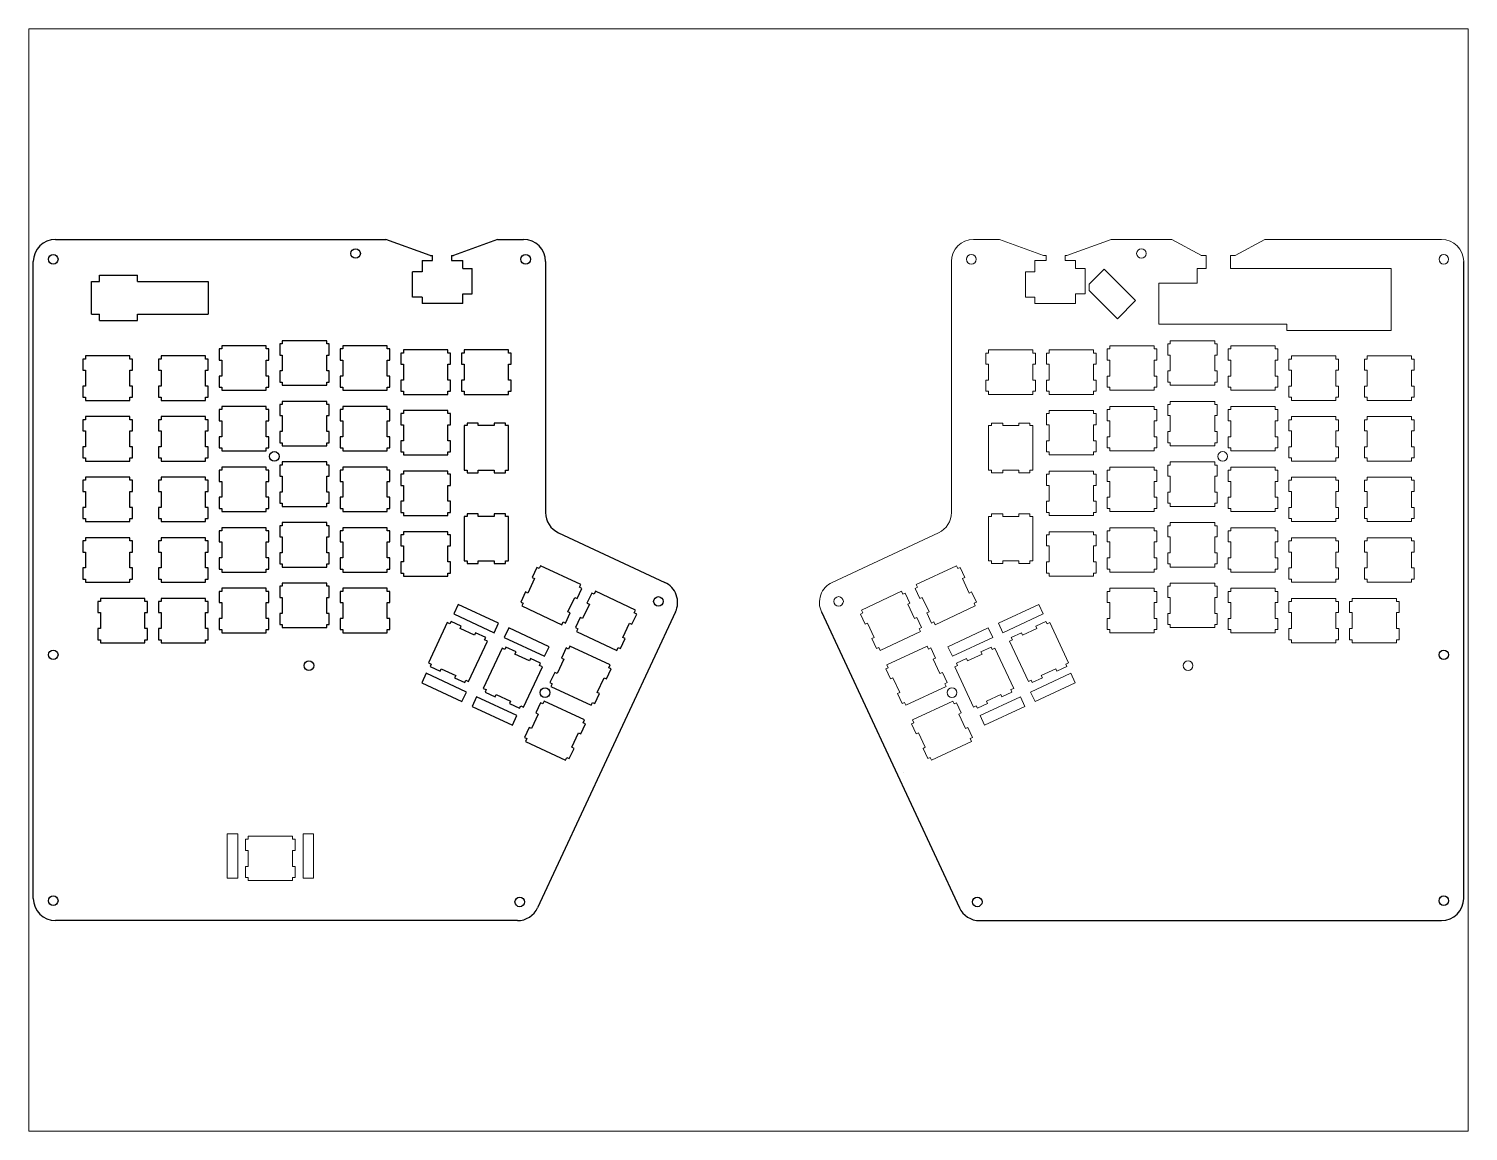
# Paper-space layout 'Layout2' of a CAD drawing. Header units: inches. Extents: x 1.07 to 9.6, y 0.82 to 7.35.
# The model-space entities are those that its viewports show. They can reach past a viewport. Long polylines and large blocks are cut down to what shows.
import ezdxf

# ---------------------------------------------------------------- set-up
doc = ezdxf.new("R2010")
doc.units = ezdxf.units.IN
doc.header["$MEASUREMENT"] = 0

msp = doc.modelspace()

# ---------------------------------------------------------------- linework, layer by layer
at = {"color": 1, "true_color": 0xff0000}
for p, q in [((7.36, 214.14), (111.24, 214.14)), ((125.12, 209.03), (111.24, 214.14)), ((146.34, 214.14), (132.46, 209.03)), ((146.34, 214.14), (154.45, 214.14)), ((125.12, 209.03), (125.9, 209.03)), ((125.9, 207.52), (125.9, 209.03)), ((131.9, 209.03), (132.46, 209.03)), ((131.9, 209.03), (131.9, 207.52)), ((0.36, 7), (0.36, 207.14)), ((122.63, 203.98), (119.63, 203.98)), ((119.64, 196.02), (119.63, 203.98)), ((122.63, 207.52), (122.63, 203.98)), ((122.63, 207.52), (125.9, 207.52)), ((131.9, 207.52), (135.4, 207.52)), ((135.4, 205.02), (135.4, 207.52)), ((135.4, 205.02), (138.4, 205.02)), ((138.4, 197.07), (138.4, 205.02)), ((161.45, 207.14), (161.45, 128.25)), ((450.12, 7), (450.12, 207.14)), ((18.67, 190.67), (18.67, 200.88)), ((18.67, 200.88), (21.17, 200.88)), ((21.17, 200.88), (21.17, 202.88)), ((21.17, 202.88), (33.17, 202.88)), ((33.17, 200.88), (33.17, 202.88)), ((33.17, 200.88), (55.36, 200.88)), ((55.36, 200.88), (55.36, 190.67)), ((122.63, 196.02), (119.64, 196.02)), ((122.63, 196.02), (122.63, 194.02)), ((135.4, 194.02), (135.4, 197.07)), ((135.4, 197.07), (138.4, 197.07)), ((18.67, 190.67), (21.17, 190.67)), ((21.17, 188.67), (21.17, 190.67)), ((33.17, 188.67), (33.17, 190.67)), ((33.17, 190.67), (55.36, 190.67)), ((135.4, 194.02), (122.63, 194.02)), ((21.17, 188.67), (33.17, 188.67)), ((78.65, 181.28), (77.83, 181.28)), ((77.83, 181.28), (77.83, 177.78)), ((92.62, 182.26), (78.65, 182.26)), ((78.65, 182.26), (78.65, 181.28)), ((92.62, 181.28), (92.62, 182.26)), ((93.43, 181.28), (92.62, 181.28)), ((93.43, 177.78), (93.43, 181.28)), ((30.7, 177.49), (16.73, 177.49)), ((16.73, 177.49), (16.73, 176.51)), ((30.7, 176.51), (30.7, 177.49)), ((54.52, 177.49), (40.55, 177.49)), ((40.55, 177.49), (40.55, 176.51)), ((54.52, 176.51), (54.52, 177.49)), ((59.6, 179.68), (58.78, 179.68)), ((58.78, 179.68), (58.78, 176.18)), ((73.57, 180.66), (59.6, 180.66)), ((59.6, 180.66), (59.6, 179.68)), ((73.57, 179.68), (73.57, 180.66)), ((74.38, 179.68), (73.57, 179.68)), ((74.38, 176.18), (74.38, 179.68)), ((77.83, 177.78), (78.65, 177.78)), ((78.65, 177.78), (78.65, 172.77)), ((92.62, 172.77), (92.62, 177.78)), ((92.62, 177.78), (93.43, 177.78)), ((97.7, 179.68), (96.88, 179.68)), ((96.88, 179.68), (96.88, 176.18)), ((111.67, 180.66), (97.7, 180.66)), ((97.7, 180.66), (97.7, 179.68)), ((111.67, 179.68), (111.67, 180.66)), ((112.48, 179.68), (111.67, 179.68)), ((112.48, 176.18), (112.48, 179.68)), ((116.75, 178.41), (115.93, 178.41)), ((115.93, 178.41), (115.93, 174.91)), ((130.72, 179.39), (116.75, 179.39)), ((116.75, 179.39), (116.75, 178.41)), ((130.72, 178.41), (130.72, 179.39)), ((131.53, 178.41), (130.72, 178.41)), ((131.53, 174.91), (131.53, 178.41)), ((135.8, 178.41), (134.98, 178.41)), ((134.98, 178.41), (134.98, 174.91)), ((149.77, 179.39), (135.8, 179.39)), ((135.8, 179.39), (135.8, 178.41)), ((149.77, 178.41), (149.77, 179.39)), ((150.58, 178.41), (149.77, 178.41)), ((150.58, 174.91), (150.58, 178.41)), ((16.73, 176.51), (15.92, 176.51)), ((15.92, 176.51), (15.92, 173.01)), ((15.92, 173.01), (16.73, 173.01)), ((16.73, 173.01), (16.73, 168)), ((31.52, 176.51), (30.7, 176.51)), ((30.7, 168), (30.7, 173.01)), ((30.7, 173.01), (31.52, 173.01)), ((31.52, 173.01), (31.52, 176.51)), ((40.55, 176.51), (39.73, 176.51)), ((39.73, 176.51), (39.73, 173.01)), ((39.73, 173.01), (40.55, 173.01)), ((40.55, 173.01), (40.55, 168)), ((55.33, 176.51), (54.52, 176.51)), ((54.52, 168), (54.52, 173.01)), ((54.52, 173.01), (55.33, 173.01)), ((55.33, 173.01), (55.33, 176.51)), ((58.78, 176.18), (59.6, 176.18)), ((59.6, 176.18), (59.6, 171.17)), ((73.57, 171.17), (73.57, 176.18)), ((73.57, 176.18), (74.38, 176.18)), ((78.65, 172.77), (77.83, 172.77)), ((77.83, 172.77), (77.83, 169.27)), ((93.43, 172.77), (92.62, 172.77)), ((93.43, 169.27), (93.43, 172.77)), ((96.88, 176.18), (97.7, 176.18)), ((97.7, 176.18), (97.7, 171.17)), ((111.67, 171.17), (111.67, 176.18)), ((111.67, 176.18), (112.48, 176.18)), ((115.93, 174.91), (116.75, 174.91)), ((116.75, 174.91), (116.75, 169.9)), ((130.72, 169.9), (130.72, 174.91)), ((130.72, 174.91), (131.53, 174.91)), ((134.98, 174.91), (135.8, 174.91)), ((135.8, 174.91), (135.8, 169.9)), ((149.77, 169.9), (149.77, 174.91)), ((149.77, 174.91), (150.58, 174.91)), ((16.73, 168), (15.92, 168)), ((15.92, 168), (15.92, 164.5)), ((31.52, 168), (30.7, 168)), ((31.52, 164.5), (31.52, 168)), ((40.55, 168), (39.73, 168)), ((39.73, 168), (39.73, 164.5)), ((55.33, 168), (54.52, 168)), ((55.33, 164.5), (55.33, 168)), ((59.6, 171.17), (58.78, 171.17)), ((58.78, 171.17), (58.78, 167.67)), ((58.78, 167.67), (59.6, 167.67)), ((59.6, 167.67), (59.6, 166.69)), ((74.38, 171.17), (73.57, 171.17)), ((73.57, 166.69), (73.57, 167.67)), ((73.57, 167.67), (74.38, 167.67)), ((74.38, 167.67), (74.38, 171.17)), ((77.83, 169.27), (78.65, 169.27)), ((78.65, 169.27), (78.65, 168.29)), ((78.65, 168.29), (92.62, 168.29)), ((92.62, 168.29), (92.62, 169.27)), ((92.62, 169.27), (93.43, 169.27)), ((97.7, 171.17), (96.88, 171.17)), ((96.88, 171.17), (96.88, 167.67)), ((96.88, 167.67), (97.7, 167.67)), ((97.7, 167.67), (97.7, 166.69)), ((112.48, 171.17), (111.67, 171.17)), ((111.67, 166.69), (111.67, 167.67)), ((111.67, 167.67), (112.48, 167.67)), ((112.48, 167.67), (112.48, 171.17)), ((116.75, 169.9), (115.93, 169.9)), ((115.93, 169.9), (115.93, 166.4)), ((131.53, 169.9), (130.72, 169.9)), ((131.53, 166.4), (131.53, 169.9)), ((135.8, 169.9), (134.98, 169.9)), ((134.98, 169.9), (134.98, 166.4)), ((150.58, 169.9), (149.77, 169.9)), ((150.58, 166.4), (150.58, 169.9)), ((15.92, 164.5), (16.73, 164.5)), ((16.73, 164.5), (16.73, 163.52)), ((16.73, 163.52), (30.7, 163.52)), ((30.7, 163.52), (30.7, 164.5)), ((30.7, 164.5), (31.52, 164.5)), ((39.73, 164.5), (40.55, 164.5)), ((40.55, 164.5), (40.55, 163.52)), ((40.55, 163.52), (54.52, 163.52)), ((54.52, 163.52), (54.52, 164.5)), ((54.52, 164.5), (55.33, 164.5)), ((59.6, 166.69), (73.57, 166.69)), ((92.62, 163.21), (78.65, 163.21)), ((78.65, 163.21), (78.65, 162.23)), ((92.62, 162.23), (92.62, 163.21)), ((97.7, 166.69), (111.67, 166.69)), ((115.93, 166.4), (116.75, 166.4)), ((116.75, 166.4), (116.75, 165.42)), ((116.75, 165.42), (130.72, 165.42)), ((130.72, 165.42), (130.72, 166.4)), ((130.72, 166.4), (131.53, 166.4)), ((134.98, 166.4), (135.8, 166.4)), ((135.8, 166.4), (135.8, 165.42)), ((135.8, 165.42), (149.77, 165.42)), ((149.77, 165.42), (149.77, 166.4)), ((149.77, 166.4), (150.58, 166.4)), ((30.7, 158.44), (16.73, 158.44)), ((16.73, 158.44), (16.73, 157.46)), ((30.7, 157.46), (30.7, 158.44)), ((54.52, 158.44), (40.55, 158.44)), ((40.55, 158.44), (40.55, 157.46)), ((54.52, 157.46), (54.52, 158.44)), ((59.6, 160.63), (58.78, 160.63)), ((58.78, 160.63), (58.78, 157.13)), ((73.57, 161.61), (59.6, 161.61)), ((59.6, 161.61), (59.6, 160.63)), ((73.57, 160.63), (73.57, 161.61)), ((74.38, 160.63), (73.57, 160.63)), ((74.38, 157.13), (74.38, 160.63)), ((78.65, 162.23), (77.83, 162.23)), ((77.83, 162.23), (77.83, 158.73)), ((77.83, 158.73), (78.65, 158.73)), ((78.65, 158.73), (78.65, 153.72)), ((93.43, 162.23), (92.62, 162.23)), ((92.62, 153.72), (92.62, 158.73)), ((92.62, 158.73), (93.43, 158.73)), ((93.43, 158.73), (93.43, 162.23)), ((97.7, 160.63), (96.88, 160.63)), ((96.88, 160.63), (96.88, 157.13)), ((111.67, 161.61), (97.7, 161.61)), ((97.7, 161.61), (97.7, 160.63)), ((111.67, 160.63), (111.67, 161.61)), ((112.48, 160.63), (111.67, 160.63)), ((112.48, 157.13), (112.48, 160.63)), ((116.75, 159.36), (115.93, 159.36)), ((115.93, 159.36), (115.93, 155.86)), ((130.72, 160.34), (116.75, 160.34)), ((116.75, 160.34), (116.75, 159.36)), ((130.72, 159.36), (130.72, 160.34)), ((131.53, 159.36), (130.72, 159.36)), ((131.53, 155.86), (131.53, 159.36)), ((16.73, 157.46), (15.92, 157.46)), ((15.92, 157.46), (15.92, 153.96)), ((15.92, 153.96), (16.73, 153.96)), ((16.73, 153.96), (16.73, 148.95)), ((31.52, 157.46), (30.7, 157.46)), ((30.7, 148.95), (30.7, 153.96)), ((30.7, 153.96), (31.52, 153.96)), ((31.52, 153.96), (31.52, 157.46)), ((40.55, 157.46), (39.73, 157.46)), ((39.73, 157.46), (39.73, 153.96)), ((39.73, 153.96), (40.55, 153.96)), ((40.55, 153.96), (40.55, 148.95)), ((55.33, 157.46), (54.52, 157.46)), ((54.52, 148.95), (54.52, 153.96)), ((54.52, 153.96), (55.33, 153.96)), ((55.33, 153.96), (55.33, 157.46)), ((58.78, 157.13), (59.6, 157.13)), ((59.6, 157.13), (59.6, 152.12)), ((73.57, 152.12), (73.57, 157.13)), ((73.57, 157.13), (74.38, 157.13)), ((96.88, 157.13), (97.7, 157.13)), ((97.7, 157.13), (97.7, 152.12)), ((111.67, 152.12), (111.67, 157.13)), ((111.67, 157.13), (112.48, 157.13)), ((115.93, 155.86), (116.75, 155.86)), ((116.75, 155.86), (116.75, 150.85)), ((130.72, 150.85), (130.72, 155.86)), ((130.72, 155.86), (131.53, 155.86)), ((136.78, 155.58), (135.8, 155.58)), ((135.8, 155.58), (135.8, 141.61)), ((140.28, 156.39), (136.78, 156.39)), ((136.78, 156.39), (136.78, 155.58)), ((140.28, 155.58), (140.28, 156.39)), ((145.29, 155.58), (140.28, 155.58)), ((148.79, 156.39), (145.29, 156.39)), ((145.29, 156.39), (145.29, 155.58)), ((148.79, 155.58), (148.79, 156.39)), ((149.77, 155.58), (148.79, 155.58)), ((149.77, 141.61), (149.77, 155.58)), ((59.6, 152.12), (58.78, 152.12)), ((58.78, 152.12), (58.78, 148.62)), ((74.38, 152.12), (73.57, 152.12)), ((74.38, 148.62), (74.38, 152.12)), ((78.65, 153.72), (77.83, 153.72)), ((77.83, 153.72), (77.83, 150.22)), ((77.83, 150.22), (78.65, 150.22)), ((78.65, 150.22), (78.65, 149.24)), ((93.43, 153.72), (92.62, 153.72)), ((92.62, 149.24), (92.62, 150.22)), ((92.62, 150.22), (93.43, 150.22)), ((93.43, 150.22), (93.43, 153.72)), ((97.7, 152.12), (96.88, 152.12)), ((96.88, 152.12), (96.88, 148.62)), ((112.48, 152.12), (111.67, 152.12)), ((112.48, 148.62), (112.48, 152.12)), ((116.75, 150.85), (115.93, 150.85)), ((115.93, 150.85), (115.93, 147.35)), ((131.53, 150.85), (130.72, 150.85)), ((131.53, 147.35), (131.53, 150.85)), ((16.73, 148.95), (15.92, 148.95)), ((15.92, 148.95), (15.92, 145.45)), ((15.92, 145.45), (16.73, 145.45)), ((16.73, 145.45), (16.73, 144.47)), ((31.52, 148.95), (30.7, 148.95)), ((30.7, 144.47), (30.7, 145.45)), ((30.7, 145.45), (31.52, 145.45)), ((31.52, 145.45), (31.52, 148.95)), ((40.55, 148.95), (39.73, 148.95)), ((39.73, 148.95), (39.73, 145.45)), ((39.73, 145.45), (40.55, 145.45)), ((40.55, 145.45), (40.55, 144.47)), ((55.33, 148.95), (54.52, 148.95)), ((54.52, 144.47), (54.52, 145.45)), ((54.52, 145.45), (55.33, 145.45)), ((55.33, 145.45), (55.33, 148.95)), ((58.78, 148.62), (59.6, 148.62)), ((59.6, 148.62), (59.6, 147.64)), ((59.6, 147.64), (73.57, 147.64)), ((73.57, 147.64), (73.57, 148.62)), ((73.57, 148.62), (74.38, 148.62)), ((78.65, 149.24), (92.62, 149.24)), ((96.88, 148.62), (97.7, 148.62)), ((97.7, 148.62), (97.7, 147.64)), ((97.7, 147.64), (111.67, 147.64)), ((111.67, 147.64), (111.67, 148.62)), ((111.67, 148.62), (112.48, 148.62)), ((115.93, 147.35), (116.75, 147.35)), ((116.75, 147.35), (116.75, 146.37)), ((116.75, 146.37), (130.72, 146.37)), ((130.72, 146.37), (130.72, 147.35)), ((130.72, 147.35), (131.53, 147.35)), ((16.73, 144.47), (30.7, 144.47)), ((40.55, 144.47), (54.52, 144.47)), ((59.6, 141.58), (58.78, 141.58)), ((58.78, 141.58), (58.78, 138.08)), ((73.57, 142.56), (59.6, 142.56)), ((59.6, 142.56), (59.6, 141.58)), ((73.57, 141.58), (73.57, 142.56)), ((74.38, 141.58), (73.57, 141.58)), ((74.38, 138.08), (74.38, 141.58)), ((78.65, 143.18), (77.83, 143.18)), ((77.83, 143.18), (77.83, 139.68)), ((92.62, 144.16), (78.65, 144.16)), ((78.65, 144.16), (78.65, 143.18)), ((92.62, 143.18), (92.62, 144.16)), ((93.43, 143.18), (92.62, 143.18)), ((93.43, 139.68), (93.43, 143.18)), ((97.7, 141.58), (96.88, 141.58)), ((96.88, 141.58), (96.88, 138.08)), ((111.67, 142.56), (97.7, 142.56)), ((97.7, 142.56), (97.7, 141.58)), ((111.67, 141.58), (111.67, 142.56)), ((112.48, 141.58), (111.67, 141.58)), ((112.48, 138.08), (112.48, 141.58)), ((116.75, 140.31), (115.93, 140.31)), ((115.93, 140.31), (115.93, 136.81)), ((130.72, 141.29), (116.75, 141.29)), ((116.75, 141.29), (116.75, 140.31)), ((130.72, 140.31), (130.72, 141.29)), ((131.53, 140.31), (130.72, 140.31)), ((131.53, 136.81), (131.53, 140.31)), ((135.8, 141.61), (136.78, 141.61)), ((136.78, 141.61), (136.78, 140.8)), ((136.78, 140.8), (140.28, 140.8)), ((140.28, 140.8), (140.28, 141.61)), ((140.28, 141.61), (145.29, 141.61)), ((145.29, 141.61), (145.29, 140.8)), ((145.29, 140.8), (148.79, 140.8)), ((148.79, 140.8), (148.79, 141.61)), ((148.79, 141.61), (149.77, 141.61)), ((16.73, 138.41), (15.92, 138.41)), ((15.92, 138.41), (15.92, 134.91)), ((30.7, 139.39), (16.73, 139.39)), ((16.73, 139.39), (16.73, 138.41)), ((30.7, 138.41), (30.7, 139.39)), ((31.52, 138.41), (30.7, 138.41)), ((31.52, 134.91), (31.52, 138.41)), ((40.55, 138.41), (39.73, 138.41)), ((39.73, 138.41), (39.73, 134.91)), ((54.52, 139.39), (40.55, 139.39)), ((40.55, 139.39), (40.55, 138.41)), ((54.52, 138.41), (54.52, 139.39)), ((55.33, 138.41), (54.52, 138.41)), ((55.33, 134.91), (55.33, 138.41)), ((58.78, 138.08), (59.6, 138.08)), ((59.6, 138.08), (59.6, 133.07)), ((73.57, 133.07), (73.57, 138.08)), ((73.57, 138.08), (74.38, 138.08)), ((77.83, 139.68), (78.65, 139.68)), ((78.65, 139.68), (78.65, 134.67)), ((92.62, 134.67), (92.62, 139.68)), ((92.62, 139.68), (93.43, 139.68)), ((96.88, 138.08), (97.7, 138.08)), ((97.7, 138.08), (97.7, 133.07)), ((111.67, 133.07), (111.67, 138.08)), ((111.67, 138.08), (112.48, 138.08)), ((115.93, 136.81), (116.75, 136.81)), ((116.75, 136.81), (116.75, 131.8)), ((130.72, 131.8), (130.72, 136.81)), ((130.72, 136.81), (131.53, 136.81)), ((15.92, 134.91), (16.73, 134.91)), ((16.73, 134.91), (16.73, 129.9)), ((30.7, 129.9), (30.7, 134.91)), ((30.7, 134.91), (31.52, 134.91)), ((39.73, 134.91), (40.55, 134.91)), ((40.55, 134.91), (40.55, 129.9)), ((54.52, 129.9), (54.52, 134.91)), ((54.52, 134.91), (55.33, 134.91)), ((59.6, 133.07), (58.78, 133.07)), ((58.78, 133.07), (58.78, 129.57)), ((74.38, 133.07), (73.57, 133.07)), ((74.38, 129.57), (74.38, 133.07)), ((78.65, 134.67), (77.83, 134.67)), ((77.83, 134.67), (77.83, 131.17)), ((93.43, 134.67), (92.62, 134.67)), ((93.43, 131.17), (93.43, 134.67)), ((97.7, 133.07), (96.88, 133.07)), ((96.88, 133.07), (96.88, 129.57)), ((112.48, 133.07), (111.67, 133.07)), ((112.48, 129.57), (112.48, 133.07)), ((116.75, 131.8), (115.93, 131.8)), ((115.93, 131.8), (115.93, 128.3)), ((131.53, 131.8), (130.72, 131.8)), ((131.53, 128.3), (131.53, 131.8)), ((16.73, 129.9), (15.92, 129.9)), ((15.92, 129.9), (15.92, 126.4)), ((31.52, 129.9), (30.7, 129.9)), ((31.52, 126.4), (31.52, 129.9)), ((40.55, 129.9), (39.73, 129.9)), ((39.73, 129.9), (39.73, 126.4)), ((55.33, 129.9), (54.52, 129.9)), ((55.33, 126.4), (55.33, 129.9)), ((58.78, 129.57), (59.6, 129.57)), ((59.6, 129.57), (59.6, 128.59)), ((59.6, 128.59), (73.57, 128.59)), ((73.57, 128.59), (73.57, 129.57)), ((73.57, 129.57), (74.38, 129.57)), ((77.83, 131.17), (78.65, 131.17)), ((78.65, 131.17), (78.65, 130.19)), ((78.65, 130.19), (92.62, 130.19)), ((92.62, 130.19), (92.62, 131.17)), ((92.62, 131.17), (93.43, 131.17)), ((96.88, 129.57), (97.7, 129.57)), ((97.7, 129.57), (97.7, 128.59)), ((97.7, 128.59), (111.67, 128.59)), ((111.67, 128.59), (111.67, 129.57)), ((111.67, 129.57), (112.48, 129.57)), ((115.93, 128.3), (116.75, 128.3)), ((116.75, 128.3), (116.75, 127.32)), ((116.75, 127.32), (130.72, 127.32)), ((130.72, 127.32), (130.72, 128.3)), ((130.72, 128.3), (131.53, 128.3)), ((136.78, 127.01), (135.8, 127.01)), ((135.8, 127.01), (135.8, 113.04)), ((140.28, 127.82), (136.78, 127.82)), ((136.78, 127.82), (136.78, 127.01)), ((140.28, 127.01), (140.28, 127.82)), ((145.29, 127.01), (140.28, 127.01)), ((148.79, 127.82), (145.29, 127.82)), ((145.29, 127.82), (145.29, 127.01)), ((148.79, 127.01), (148.79, 127.82)), ((149.77, 127.01), (148.79, 127.01)), ((149.77, 113.04), (149.77, 127.01)), ((15.92, 126.4), (16.73, 126.4)), ((16.73, 126.4), (16.73, 125.42)), ((16.73, 125.42), (30.7, 125.42)), ((30.7, 125.42), (30.7, 126.4)), ((30.7, 126.4), (31.52, 126.4)), ((39.73, 126.4), (40.55, 126.4)), ((40.55, 126.4), (40.55, 125.42)), ((40.55, 125.42), (54.52, 125.42)), ((54.52, 125.42), (54.52, 126.4)), ((54.52, 126.4), (55.33, 126.4)), ((59.6, 122.53), (58.78, 122.53)), ((58.78, 122.53), (58.78, 119.03)), ((73.57, 123.51), (59.6, 123.51)), ((59.6, 123.51), (59.6, 122.53)), ((73.57, 122.53), (73.57, 123.51)), ((74.38, 122.53), (73.57, 122.53)), ((74.38, 119.03), (74.38, 122.53)), ((78.65, 124.13), (77.83, 124.13)), ((77.83, 124.13), (77.83, 120.63)), ((92.62, 125.11), (78.65, 125.11)), ((78.65, 125.11), (78.65, 124.13)), ((92.62, 124.13), (92.62, 125.11)), ((93.43, 124.13), (92.62, 124.13)), ((93.43, 120.63), (93.43, 124.13)), ((97.7, 122.53), (96.88, 122.53)), ((96.88, 122.53), (96.88, 119.03)), ((111.67, 123.51), (97.7, 123.51)), ((97.7, 123.51), (97.7, 122.53)), ((111.67, 122.53), (111.67, 123.51)), ((112.48, 122.53), (111.67, 122.53)), ((112.48, 119.03), (112.48, 122.53)), ((130.72, 122.24), (116.75, 122.24)), ((116.75, 122.24), (116.75, 121.26)), ((130.72, 121.26), (130.72, 122.24)), ((16.73, 119.36), (15.92, 119.36)), ((15.92, 119.36), (15.92, 115.86)), ((30.7, 120.34), (16.73, 120.34)), ((16.73, 120.34), (16.73, 119.36)), ((30.7, 119.36), (30.7, 120.34)), ((31.52, 119.36), (30.7, 119.36)), ((31.52, 115.86), (31.52, 119.36)), ((40.55, 119.36), (39.73, 119.36)), ((39.73, 119.36), (39.73, 115.86)), ((54.52, 120.34), (40.55, 120.34)), ((40.55, 120.34), (40.55, 119.36)), ((54.52, 119.36), (54.52, 120.34)), ((55.33, 119.36), (54.52, 119.36)), ((55.33, 115.86), (55.33, 119.36)), ((58.78, 119.03), (59.6, 119.03)), ((59.6, 119.03), (59.6, 114.02)), ((73.57, 114.02), (73.57, 119.03)), ((73.57, 119.03), (74.38, 119.03)), ((77.83, 120.63), (78.65, 120.63)), ((78.65, 120.63), (78.65, 115.62)), ((92.62, 115.62), (92.62, 120.63)), ((92.62, 120.63), (93.43, 120.63)), ((96.88, 119.03), (97.7, 119.03)), ((97.7, 119.03), (97.7, 114.02)), ((111.67, 114.02), (111.67, 119.03)), ((111.67, 119.03), (112.48, 119.03)), ((116.75, 121.26), (115.93, 121.26)), ((115.93, 121.26), (115.93, 117.76)), ((115.93, 117.76), (116.75, 117.76)), ((116.75, 117.76), (116.75, 112.75)), ((131.53, 121.26), (130.72, 121.26)), ((130.72, 112.75), (130.72, 117.76)), ((130.72, 117.76), (131.53, 117.76)), ((131.53, 117.76), (131.53, 121.26)), ((165.49, 121.91), (198.9, 106.33)), ((15.92, 115.86), (16.73, 115.86)), ((16.73, 115.86), (16.73, 110.85)), ((30.7, 110.85), (30.7, 115.86)), ((30.7, 115.86), (31.52, 115.86)), ((39.73, 115.86), (40.55, 115.86)), ((40.55, 115.86), (40.55, 110.85)), ((54.52, 110.85), (54.52, 115.86)), ((54.52, 115.86), (55.33, 115.86)), ((59.6, 114.02), (58.78, 114.02)), ((58.78, 114.02), (58.78, 110.52)), ((74.38, 114.02), (73.57, 114.02)), ((74.38, 110.52), (74.38, 114.02)), ((78.65, 115.62), (77.83, 115.62)), ((77.83, 115.62), (77.83, 112.12)), ((93.43, 115.62), (92.62, 115.62)), ((93.43, 112.12), (93.43, 115.62)), ((97.7, 114.02), (96.88, 114.02)), ((96.88, 114.02), (96.88, 110.52)), ((112.48, 114.02), (111.67, 114.02)), ((112.48, 110.52), (112.48, 114.02)), ((16.73, 110.85), (15.92, 110.85)), ((15.92, 110.85), (15.92, 107.35)), ((31.52, 110.85), (30.7, 110.85)), ((31.52, 107.35), (31.52, 110.85)), ((40.55, 110.85), (39.73, 110.85)), ((39.73, 110.85), (39.73, 107.35)), ((55.33, 110.85), (54.52, 110.85)), ((55.33, 107.35), (55.33, 110.85)), ((58.78, 110.52), (59.6, 110.52)), ((59.6, 110.52), (59.6, 109.54)), ((59.6, 109.54), (73.57, 109.54)), ((73.57, 109.54), (73.57, 110.52)), ((73.57, 110.52), (74.38, 110.52)), ((77.83, 112.12), (78.65, 112.12)), ((78.65, 112.12), (78.65, 111.14)), ((78.65, 111.14), (92.62, 111.14)), ((92.62, 111.14), (92.62, 112.12)), ((92.62, 112.12), (93.43, 112.12)), ((96.88, 110.52), (97.7, 110.52)), ((97.7, 110.52), (97.7, 109.54)), ((97.7, 109.54), (111.67, 109.54)), ((111.67, 109.54), (111.67, 110.52)), ((111.67, 110.52), (112.48, 110.52)), ((116.75, 112.75), (115.93, 112.75)), ((115.93, 112.75), (115.93, 109.25)), ((115.93, 109.25), (116.75, 109.25)), ((116.75, 109.25), (116.75, 108.27)), ((131.53, 112.75), (130.72, 112.75)), ((130.72, 108.27), (130.72, 109.25)), ((130.72, 109.25), (131.53, 109.25)), ((131.53, 109.25), (131.53, 112.75)), ((135.8, 113.04), (136.78, 113.04)), ((136.78, 113.04), (136.78, 112.22)), ((136.78, 112.22), (140.28, 112.22)), ((140.28, 112.22), (140.28, 113.04)), ((140.28, 113.04), (145.29, 113.04)), ((145.29, 113.04), (145.29, 112.22)), ((145.29, 112.22), (148.79, 112.22)), ((148.79, 112.22), (148.79, 113.04)), ((148.79, 113.04), (149.77, 113.04)), ((158.68, 111.02), (157.2, 107.85)), ((159.42, 110.68), (158.68, 111.02)), ((159.83, 111.57), (159.42, 110.68)), ((172.49, 105.67), (159.83, 111.57)), ((15.92, 107.35), (16.73, 107.35)), ((16.73, 107.35), (16.73, 106.37)), ((16.73, 106.37), (30.7, 106.37)), ((30.7, 106.37), (30.7, 107.35)), ((30.7, 107.35), (31.52, 107.35)), ((39.73, 107.35), (40.55, 107.35)), ((40.55, 107.35), (40.55, 106.37)), ((40.55, 106.37), (54.52, 106.37)), ((54.52, 106.37), (54.52, 107.35)), ((54.52, 107.35), (55.33, 107.35)), ((73.57, 104.46), (59.6, 104.46)), ((59.6, 104.46), (59.6, 103.48)), ((73.57, 103.48), (73.57, 104.46)), ((78.65, 105.08), (77.83, 105.08)), ((77.83, 105.08), (77.83, 101.58)), ((92.62, 106.06), (78.65, 106.06)), ((78.65, 106.06), (78.65, 105.08)), ((92.62, 105.08), (92.62, 106.06)), ((93.43, 105.08), (92.62, 105.08)), ((93.43, 101.58), (93.43, 105.08)), ((111.67, 104.46), (97.7, 104.46)), ((97.7, 104.46), (97.7, 103.48)), ((111.67, 103.48), (111.67, 104.46)), ((116.75, 108.27), (130.72, 108.27)), ((157.94, 107.51), (155.82, 102.97)), ((157.2, 107.85), (157.94, 107.51)), ((171.33, 101.26), (172.81, 104.43)), ((172.08, 104.78), (172.49, 105.67)), ((172.81, 104.43), (172.08, 104.78)), ((21.5, 100.31), (20.68, 100.31)), ((20.68, 100.31), (20.68, 96.81)), ((35.47, 101.29), (21.5, 101.29)), ((21.5, 101.29), (21.5, 100.31)), ((35.47, 100.31), (35.47, 101.29)), ((36.28, 100.31), (35.47, 100.31)), ((36.28, 96.81), (36.28, 100.31)), ((40.55, 100.31), (39.73, 100.31)), ((39.73, 100.31), (39.73, 96.81)), ((54.52, 101.29), (40.55, 101.29)), ((40.55, 101.29), (40.55, 100.31)), ((54.52, 100.31), (54.52, 101.29)), ((55.33, 100.31), (54.52, 100.31)), ((55.33, 96.81), (55.33, 100.31)), ((59.6, 103.48), (58.78, 103.48)), ((58.78, 103.48), (58.78, 99.98)), ((58.78, 99.98), (59.6, 99.98)), ((59.6, 99.98), (59.6, 94.97)), ((74.38, 103.48), (73.57, 103.48)), ((73.57, 94.97), (73.57, 99.98)), ((73.57, 99.98), (74.38, 99.98)), ((74.38, 99.98), (74.38, 103.48)), ((77.83, 101.58), (78.65, 101.58)), ((78.65, 101.58), (78.65, 96.57)), ((92.62, 96.57), (92.62, 101.58)), ((92.62, 101.58), (93.43, 101.58)), ((97.7, 103.48), (96.88, 103.48)), ((96.88, 103.48), (96.88, 99.98)), ((96.88, 99.98), (97.7, 99.98)), ((97.7, 99.98), (97.7, 94.97)), ((112.48, 103.48), (111.67, 103.48)), ((111.67, 94.97), (111.67, 99.98)), ((111.67, 99.98), (112.48, 99.98)), ((112.48, 99.98), (112.48, 103.48)), ((155.08, 103.31), (153.61, 100.14)), ((153.61, 100.14), (154.34, 99.8)), ((154.34, 99.8), (153.93, 98.91)), ((155.82, 102.97), (155.08, 103.31)), ((168.48, 97.07), (170.6, 101.6)), ((170.6, 101.6), (171.33, 101.26)), ((175.94, 102.98), (174.46, 99.8)), ((174.46, 99.8), (175.2, 99.46)), ((176.68, 102.63), (175.94, 102.98)), ((177.1, 103.52), (176.68, 102.63)), ((189.76, 97.62), (177.1, 103.52)), ((20.68, 96.81), (21.5, 96.81)), ((21.5, 96.81), (21.5, 91.8)), ((35.47, 91.8), (35.47, 96.81)), ((35.47, 96.81), (36.28, 96.81)), ((39.73, 96.81), (40.55, 96.81)), ((40.55, 96.81), (40.55, 91.8)), ((54.52, 91.8), (54.52, 96.81)), ((54.52, 96.81), (55.33, 96.81)), ((78.65, 96.57), (77.83, 96.57)), ((77.83, 96.57), (77.83, 93.07)), ((93.43, 96.57), (92.62, 96.57)), ((93.43, 93.07), (93.43, 96.57)), ((133.97, 99.39), (132.58, 96.39)), ((132.58, 96.39), (145.24, 90.49)), ((146.63, 93.48), (133.97, 99.39)), ((153.93, 98.91), (166.59, 93)), ((202.29, 97.02), (158.93, 4.04)), ((167.74, 93.55), (169.22, 96.72)), ((169.22, 96.72), (168.48, 97.07)), ((172.35, 95.26), (170.87, 92.09)), ((173.08, 94.92), (172.35, 95.26)), ((175.2, 99.46), (173.08, 94.92)), ((188.6, 93.21), (190.08, 96.38)), ((189.34, 96.73), (189.76, 97.62)), ((190.08, 96.38), (189.34, 96.73)), ((248.2, 97.02), (291.56, 4.04)), ((21.5, 91.8), (20.68, 91.8)), ((20.68, 91.8), (20.68, 88.3)), ((36.28, 91.8), (35.47, 91.8)), ((36.28, 88.3), (36.28, 91.8)), ((40.55, 91.8), (39.73, 91.8)), ((39.73, 91.8), (39.73, 88.3)), ((55.33, 91.8), (54.52, 91.8)), ((55.33, 88.3), (55.33, 91.8)), ((59.6, 94.97), (58.78, 94.97)), ((58.78, 94.97), (58.78, 91.47)), ((58.78, 91.47), (59.6, 91.47)), ((59.6, 91.47), (59.6, 90.49)), ((74.38, 94.97), (73.57, 94.97)), ((73.57, 90.49), (73.57, 91.47)), ((73.57, 91.47), (74.38, 91.47)), ((74.38, 91.47), (74.38, 94.97)), ((77.83, 93.07), (78.65, 93.07)), ((78.65, 93.07), (78.65, 92.09)), ((78.65, 92.09), (92.62, 92.09)), ((92.62, 92.09), (92.62, 93.07)), ((92.62, 93.07), (93.43, 93.07)), ((97.7, 94.97), (96.88, 94.97)), ((96.88, 94.97), (96.88, 91.47)), ((96.88, 91.47), (97.7, 91.47)), ((97.7, 91.47), (97.7, 90.49)), ((112.48, 94.97), (111.67, 94.97)), ((111.67, 90.49), (111.67, 91.47)), ((111.67, 91.47), (112.48, 91.47)), ((112.48, 91.47), (112.48, 94.97)), ((130.49, 93.72), (124.59, 81.06)), ((131.38, 93.31), (130.49, 93.72)), ((131.72, 94.04), (131.38, 93.31)), ((134.9, 92.57), (131.72, 94.04)), ((134.55, 91.83), (134.9, 92.57)), ((139.09, 89.71), (134.55, 91.83)), ((145.24, 90.49), (146.63, 93.48)), ((149.86, 91.98), (148.46, 88.99)), ((162.52, 86.07), (149.86, 91.98)), ((166.59, 93), (167, 93.89)), ((167, 93.89), (167.74, 93.55)), ((170.87, 92.09), (171.61, 91.75)), ((171.61, 91.75), (171.19, 90.86)), ((171.19, 90.86), (183.85, 84.95)), ((185.75, 89.02), (187.86, 93.55)), ((187.86, 93.55), (188.6, 93.21)), ((20.68, 88.3), (21.5, 88.3)), ((21.5, 88.3), (21.5, 87.32)), ((21.5, 87.32), (35.47, 87.32)), ((35.47, 87.32), (35.47, 88.3)), ((35.47, 88.3), (36.28, 88.3)), ((39.73, 88.3), (40.55, 88.3)), ((40.55, 88.3), (40.55, 87.32)), ((40.55, 87.32), (54.52, 87.32)), ((54.52, 87.32), (54.52, 88.3)), ((54.52, 88.3), (55.33, 88.3)), ((59.6, 90.49), (73.57, 90.49)), ((97.7, 90.49), (111.67, 90.49)), ((137.25, 75.16), (143.15, 87.82)), ((139.43, 90.45), (139.09, 89.71)), ((142.61, 88.97), (139.43, 90.45)), ((142.26, 88.23), (142.61, 88.97)), ((143.15, 87.82), (142.26, 88.23)), ((148.46, 88.99), (161.12, 83.08)), ((161.12, 83.08), (162.52, 86.07)), ((169.05, 86.26), (168.63, 85.37)), ((181.71, 80.35), (169.05, 86.26)), ((185, 85.5), (186.48, 88.67)), ((186.48, 88.67), (185.75, 89.02)), ((147.76, 85.67), (141.85, 73.01)), ((148.64, 85.26), (147.76, 85.67)), ((148.99, 85.99), (148.64, 85.26)), ((152.16, 84.51), (148.99, 85.99)), ((151.82, 83.78), (152.16, 84.51)), ((156.36, 81.66), (151.82, 83.78)), ((156.7, 82.4), (156.36, 81.66)), ((159.87, 80.92), (156.7, 82.4)), ((167.15, 82.2), (165.04, 77.66)), ((167.9, 85.71), (166.41, 82.54)), ((166.41, 82.54), (167.15, 82.2)), ((168.63, 85.37), (167.9, 85.71)), ((183.85, 84.95), (184.27, 85.84)), ((184.27, 85.84), (185, 85.5)), ((123.88, 77.75), (122.49, 74.76)), ((136.54, 71.84), (123.88, 77.75)), ((124.59, 81.06), (125.47, 80.65)), ((125.47, 80.65), (125.13, 79.91)), ((125.13, 79.91), (128.3, 78.43)), ((128.3, 78.43), (128.65, 79.17)), ((128.65, 79.17), (133.19, 77.05)), ((133.19, 77.05), (132.84, 76.32)), ((154.51, 67.11), (160.42, 79.77)), ((159.53, 80.18), (159.87, 80.92)), ((160.42, 79.77), (159.53, 80.18)), ((164.3, 78), (162.82, 74.83)), ((165.04, 77.66), (164.3, 78)), ((180.55, 75.95), (182.03, 79.12)), ((181.29, 79.46), (181.71, 80.35)), ((182.03, 79.12), (181.29, 79.46)), ((122.49, 74.76), (135.15, 68.85)), ((132.84, 76.32), (136.02, 74.84)), ((136.02, 74.84), (136.36, 75.57)), ((136.36, 75.57), (137.25, 75.16)), ((141.85, 73.01), (142.74, 72.6)), ((142.74, 72.6), (142.4, 71.86)), ((162.82, 74.83), (163.56, 74.48)), ((163.56, 74.48), (163.14, 73.6)), ((163.14, 73.6), (175.8, 67.69)), ((177.7, 71.75), (179.81, 76.29)), ((179.81, 76.29), (180.55, 75.95)), ((135.15, 68.85), (136.54, 71.84)), ((139.76, 70.34), (138.37, 67.35)), ((152.43, 64.44), (139.76, 70.34)), ((142.4, 71.86), (145.57, 70.38)), ((145.57, 70.38), (145.91, 71.12)), ((145.91, 71.12), (150.45, 69)), ((150.45, 69), (150.11, 68.26)), ((150.11, 68.26), (153.28, 66.79)), ((159.84, 68.44), (158.36, 65.27)), ((160.58, 68.1), (159.84, 68.44)), ((160.99, 68.99), (160.58, 68.1)), ((173.66, 63.08), (160.99, 68.99)), ((175.8, 67.69), (176.22, 68.58)), ((176.22, 68.58), (176.95, 68.24)), ((176.95, 68.24), (178.43, 71.41)), ((178.43, 71.41), (177.7, 71.75)), ((138.37, 67.35), (151.03, 61.44)), ((151.03, 61.44), (152.43, 64.44)), ((153.28, 66.79), (153.62, 67.52)), ((153.62, 67.52), (154.51, 67.11)), ((159.1, 64.93), (156.98, 60.39)), ((158.36, 65.27), (159.1, 64.93)), ((156.25, 60.73), (154.77, 57.56)), ((156.98, 60.39), (156.25, 60.73)), ((169.65, 54.48), (171.76, 59.02)), ((171.76, 59.02), (172.5, 58.68)), ((172.5, 58.68), (173.98, 61.85)), ((173.24, 62.2), (173.66, 63.08)), ((173.98, 61.85), (173.24, 62.2)), ((154.77, 57.56), (155.51, 57.22)), ((155.51, 57.22), (155.09, 56.33)), ((155.09, 56.33), (167.75, 50.42)), ((170.38, 54.14), (169.65, 54.48)), ((167.75, 50.42), (168.16, 51.31)), ((168.16, 51.31), (168.9, 50.97)), ((168.9, 50.97), (170.38, 54.14)), ((274.12, 46.44), (274.12, 46.44)), ((152.59, 0), (7.36, 0)), ((297.9, 0), (443.12, 0))]:
    msp.add_line(p, q, dxfattribs=at)
at = {"color": 1, "linetype": 'Continuous', "lineweight": 5, "true_color": 0xff0000}
for p, q in [((304.15, 214.14), (296.04, 214.14)), ((304.15, 214.14), (318.03, 209.03)), ((325.37, 209.03), (339.25, 214.14)), ((358.33, 214.14), (339.25, 214.14)), ((358.33, 214.14), (367.63, 209.03)), ((378.31, 209.03), (387.61, 214.14)), ((443.12, 214.14), (387.61, 214.14)), ((318.03, 209.03), (318.81, 209.03)), ((318.81, 207.52), (318.81, 209.03)), ((324.81, 209.03), (324.81, 207.52)), ((324.81, 209.03), (325.37, 209.03)), ((367.61, 209.03), (369.11, 209.03)), ((369.11, 209.03), (369.11, 205.02)), ((376.81, 209.03), (376.81, 205.02)), ((376.81, 209.03), (378.31, 209.03)), ((289.04, 207.14), (289.04, 128.25)), ((315.31, 203.98), (312.32, 203.98)), ((312.32, 196.02), (312.32, 203.98)), ((315.31, 207.52), (315.31, 203.98)), ((318.81, 207.52), (315.31, 207.52)), ((328.09, 207.52), (324.81, 207.52)), ((328.09, 205.02), (328.09, 207.52)), ((328.09, 205.02), (331.08, 205.02)), ((331.08, 197.07), (331.08, 205.02)), ((337.06, 204.78), (332.31, 200.03)), ((337.06, 204.78), (346.96, 194.88)), ((369.11, 205.02), (366.31, 205.02)), ((366.31, 205.02), (366.31, 200.37)), ((427.31, 205.02), (376.81, 205.02)), ((427.31, 185.52), (427.31, 205.02)), ((332.31, 200.03), (332.31, 198.03)), ((354.31, 200.37), (366.31, 200.37)), ((354.31, 187.52), (354.31, 200.37)), ((315.31, 196.02), (312.32, 196.02)), ((315.31, 196.02), (315.31, 194.02)), ((328.09, 194.02), (328.09, 197.07)), ((328.09, 197.07), (331.08, 197.07)), ((332.31, 198.03), (341.22, 189.13)), ((346.96, 194.88), (341.22, 189.13)), ((315.31, 194.02), (328.09, 194.02)), ((394.53, 187.52), (354.31, 187.52)), ((394.53, 187.52), (394.53, 185.52)), ((357.06, 177.78), (357.06, 181.28)), ((357.06, 181.28), (357.87, 181.28)), ((357.87, 182.26), (371.84, 182.26)), ((357.87, 181.28), (357.87, 182.26)), ((371.84, 182.26), (371.84, 181.28)), ((371.84, 181.28), (372.65, 181.28)), ((372.65, 181.28), (372.65, 177.78)), ((394.53, 185.52), (427.31, 185.52)), ((299.91, 174.91), (299.91, 178.41)), ((299.91, 178.41), (300.72, 178.41)), ((300.72, 179.39), (314.69, 179.39)), ((300.72, 178.41), (300.72, 179.39)), ((314.69, 179.39), (314.69, 178.41)), ((314.69, 178.41), (315.5, 178.41)), ((315.5, 178.41), (315.5, 174.91)), ((318.96, 174.91), (318.96, 178.41)), ((318.96, 178.41), (319.77, 178.41)), ((319.77, 179.39), (333.74, 179.39)), ((319.77, 178.41), (319.77, 179.39)), ((333.74, 179.39), (333.74, 178.41)), ((333.74, 178.41), (334.55, 178.41)), ((334.55, 178.41), (334.55, 174.91)), ((338.01, 176.18), (338.01, 179.68)), ((338.01, 179.68), (338.82, 179.68)), ((338.82, 180.66), (352.79, 180.66)), ((338.82, 179.68), (338.82, 180.66)), ((352.79, 180.66), (352.79, 179.68)), ((352.79, 179.68), (353.6, 179.68)), ((353.6, 179.68), (353.6, 176.18)), ((357.87, 177.78), (357.06, 177.78)), ((357.87, 172.77), (357.87, 177.78)), ((372.65, 177.78), (371.84, 177.78)), ((371.84, 177.78), (371.84, 172.77)), ((376.11, 176.18), (376.11, 179.68)), ((376.11, 179.68), (376.92, 179.68)), ((376.92, 180.66), (390.89, 180.66)), ((376.92, 179.68), (376.92, 180.66)), ((390.89, 180.66), (390.89, 179.68)), ((390.89, 179.68), (391.7, 179.68)), ((391.7, 179.68), (391.7, 176.18)), ((395.97, 177.49), (409.94, 177.49)), ((395.97, 176.51), (395.97, 177.49)), ((409.94, 177.49), (409.94, 176.51)), ((419.78, 177.49), (433.75, 177.49)), ((419.78, 176.51), (419.78, 177.49)), ((433.75, 177.49), (433.75, 176.51)), ((300.72, 174.91), (299.91, 174.91)), ((300.72, 169.9), (300.72, 174.91)), ((315.5, 174.91), (314.69, 174.91)), ((314.69, 174.91), (314.69, 169.9)), ((319.77, 174.91), (318.96, 174.91)), ((319.77, 169.9), (319.77, 174.91)), ((334.55, 174.91), (333.74, 174.91)), ((333.74, 174.91), (333.74, 169.9)), ((338.82, 176.18), (338.01, 176.18)), ((338.82, 171.17), (338.82, 176.18)), ((353.6, 176.18), (352.79, 176.18)), ((352.79, 176.18), (352.79, 171.17)), ((357.06, 169.27), (357.06, 172.77)), ((357.06, 172.77), (357.87, 172.77)), ((371.84, 172.77), (372.65, 172.77)), ((372.65, 172.77), (372.65, 169.27)), ((376.92, 176.18), (376.11, 176.18)), ((376.92, 171.17), (376.92, 176.18)), ((391.7, 176.18), (390.89, 176.18)), ((390.89, 176.18), (390.89, 171.17)), ((395.16, 173.01), (395.16, 176.51)), ((395.16, 176.51), (395.97, 176.51)), ((395.97, 173.01), (395.16, 173.01)), ((395.97, 168), (395.97, 173.01)), ((409.94, 176.51), (410.75, 176.51)), ((410.75, 173.01), (409.94, 173.01)), ((409.94, 173.01), (409.94, 168)), ((410.75, 176.51), (410.75, 173.01)), ((418.97, 173.01), (418.97, 176.51)), ((418.97, 176.51), (419.78, 176.51)), ((419.78, 173.01), (418.97, 173.01)), ((419.78, 168), (419.78, 173.01)), ((433.75, 176.51), (434.57, 176.51)), ((434.57, 173.01), (433.75, 173.01)), ((433.75, 173.01), (433.75, 168)), ((434.57, 176.51), (434.57, 173.01)), ((299.91, 166.4), (299.91, 169.9)), ((299.91, 169.9), (300.72, 169.9)), ((314.69, 169.9), (315.5, 169.9)), ((315.5, 169.9), (315.5, 166.4)), ((318.96, 166.4), (318.96, 169.9)), ((318.96, 169.9), (319.77, 169.9)), ((333.74, 169.9), (334.55, 169.9)), ((334.55, 169.9), (334.55, 166.4)), ((338.01, 167.67), (338.01, 171.17)), ((338.01, 171.17), (338.82, 171.17)), ((338.82, 167.67), (338.01, 167.67)), ((338.82, 166.69), (338.82, 167.67)), ((352.79, 171.17), (353.6, 171.17)), ((353.6, 167.67), (352.79, 167.67)), ((352.79, 167.67), (352.79, 166.69)), ((353.6, 171.17), (353.6, 167.67)), ((357.87, 169.27), (357.06, 169.27)), ((357.87, 168.29), (357.87, 169.27)), ((371.84, 168.29), (357.87, 168.29)), ((372.65, 169.27), (371.84, 169.27)), ((371.84, 169.27), (371.84, 168.29)), ((376.11, 167.67), (376.11, 171.17)), ((376.11, 171.17), (376.92, 171.17)), ((376.92, 167.67), (376.11, 167.67)), ((376.92, 166.69), (376.92, 167.67)), ((390.89, 171.17), (391.7, 171.17)), ((391.7, 167.67), (390.89, 167.67)), ((390.89, 167.67), (390.89, 166.69)), ((391.7, 171.17), (391.7, 167.67)), ((395.16, 164.5), (395.16, 168)), ((395.16, 168), (395.97, 168)), ((409.94, 168), (410.75, 168)), ((410.75, 168), (410.75, 164.5)), ((418.97, 164.5), (418.97, 168)), ((418.97, 168), (419.78, 168)), ((433.75, 168), (434.57, 168)), ((434.57, 168), (434.57, 164.5)), ((300.72, 166.4), (299.91, 166.4)), ((300.72, 165.42), (300.72, 166.4)), ((314.69, 165.42), (300.72, 165.42)), ((315.5, 166.4), (314.69, 166.4)), ((314.69, 166.4), (314.69, 165.42)), ((319.77, 166.4), (318.96, 166.4)), ((319.77, 165.42), (319.77, 166.4)), ((333.74, 165.42), (319.77, 165.42)), ((334.55, 166.4), (333.74, 166.4)), ((333.74, 166.4), (333.74, 165.42)), ((352.79, 166.69), (338.82, 166.69)), ((357.87, 163.21), (371.84, 163.21)), ((357.87, 162.23), (357.87, 163.21)), ((371.84, 163.21), (371.84, 162.23)), ((390.89, 166.69), (376.92, 166.69)), ((395.97, 164.5), (395.16, 164.5)), ((395.97, 163.52), (395.97, 164.5)), ((409.94, 163.52), (395.97, 163.52)), ((410.75, 164.5), (409.94, 164.5)), ((409.94, 164.5), (409.94, 163.52)), ((419.78, 164.5), (418.97, 164.5)), ((419.78, 163.52), (419.78, 164.5)), ((433.75, 163.52), (419.78, 163.52)), ((434.57, 164.5), (433.75, 164.5)), ((433.75, 164.5), (433.75, 163.52)), ((318.96, 155.86), (318.96, 159.36)), ((318.96, 159.36), (319.77, 159.36)), ((319.77, 160.34), (333.74, 160.34)), ((319.77, 159.36), (319.77, 160.34)), ((333.74, 160.34), (333.74, 159.36)), ((333.74, 159.36), (334.55, 159.36)), ((334.55, 159.36), (334.55, 155.86)), ((338.01, 157.13), (338.01, 160.63)), ((338.01, 160.63), (338.82, 160.63)), ((338.82, 161.61), (352.79, 161.61)), ((338.82, 160.63), (338.82, 161.61)), ((352.79, 161.61), (352.79, 160.63)), ((352.79, 160.63), (353.6, 160.63)), ((353.6, 160.63), (353.6, 157.13)), ((357.06, 158.73), (357.06, 162.23)), ((357.06, 162.23), (357.87, 162.23)), ((357.87, 158.73), (357.06, 158.73)), ((357.87, 153.72), (357.87, 158.73)), ((371.84, 162.23), (372.65, 162.23)), ((372.65, 158.73), (371.84, 158.73)), ((371.84, 158.73), (371.84, 153.72)), ((372.65, 162.23), (372.65, 158.73)), ((376.11, 157.13), (376.11, 160.63)), ((376.11, 160.63), (376.92, 160.63)), ((376.92, 161.61), (390.89, 161.61)), ((376.92, 160.63), (376.92, 161.61)), ((390.89, 161.61), (390.89, 160.63)), ((390.89, 160.63), (391.7, 160.63)), ((391.7, 160.63), (391.7, 157.13)), ((395.97, 158.44), (409.94, 158.44)), ((395.97, 157.46), (395.97, 158.44)), ((409.94, 158.44), (409.94, 157.46)), ((419.78, 158.44), (433.75, 158.44)), ((419.78, 157.46), (419.78, 158.44)), ((433.75, 158.44), (433.75, 157.46)), ((300.72, 141.61), (300.72, 155.58)), ((300.72, 155.58), (301.7, 155.58)), ((301.7, 155.58), (301.7, 156.39)), ((301.7, 156.39), (305.2, 156.39)), ((305.2, 156.39), (305.2, 155.58)), ((305.2, 155.58), (310.21, 155.58)), ((310.21, 155.58), (310.21, 156.39)), ((310.21, 156.39), (313.71, 156.39)), ((313.71, 156.39), (313.71, 155.58)), ((313.71, 155.58), (314.69, 155.58)), ((314.69, 155.58), (314.69, 141.61)), ((319.77, 155.86), (318.96, 155.86)), ((319.77, 150.85), (319.77, 155.86)), ((334.55, 155.86), (333.74, 155.86)), ((333.74, 155.86), (333.74, 150.85)), ((338.82, 157.13), (338.01, 157.13)), ((338.82, 152.12), (338.82, 157.13)), ((353.6, 157.13), (352.79, 157.13)), ((352.79, 157.13), (352.79, 152.12)), ((376.92, 157.13), (376.11, 157.13)), ((376.92, 152.12), (376.92, 157.13)), ((391.7, 157.13), (390.89, 157.13)), ((390.89, 157.13), (390.89, 152.12)), ((395.16, 153.96), (395.16, 157.46)), ((395.16, 157.46), (395.97, 157.46)), ((395.97, 153.96), (395.16, 153.96)), ((395.97, 148.95), (395.97, 153.96)), ((409.94, 157.46), (410.75, 157.46)), ((410.75, 153.96), (409.94, 153.96)), ((409.94, 153.96), (409.94, 148.95)), ((410.75, 157.46), (410.75, 153.96)), ((418.97, 153.96), (418.97, 157.46)), ((418.97, 157.46), (419.78, 157.46)), ((419.78, 153.96), (418.97, 153.96)), ((419.78, 148.95), (419.78, 153.96)), ((433.75, 157.46), (434.57, 157.46)), ((434.57, 153.96), (433.75, 153.96)), ((433.75, 153.96), (433.75, 148.95)), ((434.57, 157.46), (434.57, 153.96)), ((318.96, 147.35), (318.96, 150.85)), ((318.96, 150.85), (319.77, 150.85)), ((333.74, 150.85), (334.55, 150.85)), ((334.55, 150.85), (334.55, 147.35)), ((338.01, 148.62), (338.01, 152.12)), ((338.01, 152.12), (338.82, 152.12)), ((352.79, 152.12), (353.6, 152.12)), ((353.6, 152.12), (353.6, 148.62)), ((357.06, 150.22), (357.06, 153.72)), ((357.06, 153.72), (357.87, 153.72)), ((357.87, 150.22), (357.06, 150.22)), ((357.87, 149.24), (357.87, 150.22)), ((371.84, 153.72), (372.65, 153.72)), ((372.65, 150.22), (371.84, 150.22)), ((371.84, 150.22), (371.84, 149.24)), ((372.65, 153.72), (372.65, 150.22)), ((376.11, 148.62), (376.11, 152.12)), ((376.11, 152.12), (376.92, 152.12)), ((390.89, 152.12), (391.7, 152.12)), ((391.7, 152.12), (391.7, 148.62)), ((319.77, 147.35), (318.96, 147.35)), ((319.77, 146.37), (319.77, 147.35)), ((333.74, 146.37), (319.77, 146.37)), ((334.55, 147.35), (333.74, 147.35)), ((333.74, 147.35), (333.74, 146.37)), ((338.82, 148.62), (338.01, 148.62)), ((338.82, 147.64), (338.82, 148.62)), ((352.79, 147.64), (338.82, 147.64)), ((353.6, 148.62), (352.79, 148.62)), ((352.79, 148.62), (352.79, 147.64)), ((371.84, 149.24), (357.87, 149.24)), ((376.92, 148.62), (376.11, 148.62)), ((376.92, 147.64), (376.92, 148.62)), ((390.89, 147.64), (376.92, 147.64)), ((391.7, 148.62), (390.89, 148.62)), ((390.89, 148.62), (390.89, 147.64)), ((395.16, 145.45), (395.16, 148.95)), ((395.16, 148.95), (395.97, 148.95)), ((395.97, 145.45), (395.16, 145.45)), ((395.97, 144.47), (395.97, 145.45)), ((409.94, 148.95), (410.75, 148.95)), ((410.75, 145.45), (409.94, 145.45)), ((409.94, 145.45), (409.94, 144.47)), ((410.75, 148.95), (410.75, 145.45)), ((418.97, 145.45), (418.97, 148.95)), ((418.97, 148.95), (419.78, 148.95)), ((419.78, 145.45), (418.97, 145.45)), ((419.78, 144.47), (419.78, 145.45)), ((433.75, 148.95), (434.57, 148.95)), ((434.57, 145.45), (433.75, 145.45)), ((433.75, 145.45), (433.75, 144.47)), ((434.57, 148.95), (434.57, 145.45)), ((301.7, 141.61), (300.72, 141.61)), ((301.7, 140.8), (301.7, 141.61)), ((305.2, 140.8), (301.7, 140.8)), ((310.21, 141.61), (305.2, 141.61)), ((305.2, 141.61), (305.2, 140.8)), ((310.21, 140.8), (310.21, 141.61)), ((313.71, 140.8), (310.21, 140.8)), ((314.69, 141.61), (313.71, 141.61)), ((313.71, 141.61), (313.71, 140.8)), ((318.96, 136.81), (318.96, 140.31)), ((318.96, 140.31), (319.77, 140.31)), ((319.77, 141.29), (333.74, 141.29)), ((319.77, 140.31), (319.77, 141.29)), ((333.74, 141.29), (333.74, 140.31)), ((333.74, 140.31), (334.55, 140.31)), ((334.55, 140.31), (334.55, 136.81)), ((338.01, 138.08), (338.01, 141.58)), ((338.01, 141.58), (338.82, 141.58)), ((338.82, 142.56), (352.79, 142.56)), ((338.82, 141.58), (338.82, 142.56)), ((352.79, 142.56), (352.79, 141.58)), ((352.79, 141.58), (353.6, 141.58)), ((353.6, 141.58), (353.6, 138.08)), ((357.06, 139.68), (357.06, 143.18)), ((357.06, 143.18), (357.87, 143.18)), ((357.87, 144.16), (371.84, 144.16)), ((357.87, 143.18), (357.87, 144.16)), ((371.84, 144.16), (371.84, 143.18)), ((371.84, 143.18), (372.65, 143.18)), ((372.65, 143.18), (372.65, 139.68)), ((376.11, 138.08), (376.11, 141.58)), ((376.11, 141.58), (376.92, 141.58)), ((376.92, 142.56), (390.89, 142.56)), ((376.92, 141.58), (376.92, 142.56)), ((390.89, 142.56), (390.89, 141.58)), ((390.89, 141.58), (391.7, 141.58)), ((391.7, 141.58), (391.7, 138.08)), ((409.94, 144.47), (395.97, 144.47)), ((433.75, 144.47), (419.78, 144.47)), ((319.77, 136.81), (318.96, 136.81)), ((319.77, 131.8), (319.77, 136.81)), ((334.55, 136.81), (333.74, 136.81)), ((333.74, 136.81), (333.74, 131.8)), ((338.82, 138.08), (338.01, 138.08)), ((338.82, 133.07), (338.82, 138.08)), ((353.6, 138.08), (352.79, 138.08)), ((352.79, 138.08), (352.79, 133.07)), ((357.87, 139.68), (357.06, 139.68)), ((357.87, 134.67), (357.87, 139.68)), ((372.65, 139.68), (371.84, 139.68)), ((371.84, 139.68), (371.84, 134.67)), ((376.92, 138.08), (376.11, 138.08)), ((376.92, 133.07), (376.92, 138.08)), ((391.7, 138.08), (390.89, 138.08)), ((390.89, 138.08), (390.89, 133.07)), ((395.16, 134.91), (395.16, 138.41)), ((395.16, 138.41), (395.97, 138.41)), ((395.97, 139.39), (409.94, 139.39)), ((395.97, 138.41), (395.97, 139.39)), ((409.94, 139.39), (409.94, 138.41)), ((409.94, 138.41), (410.75, 138.41)), ((410.75, 138.41), (410.75, 134.91)), ((418.97, 134.91), (418.97, 138.41)), ((418.97, 138.41), (419.78, 138.41)), ((419.78, 139.39), (433.75, 139.39)), ((419.78, 138.41), (419.78, 139.39)), ((433.75, 139.39), (433.75, 138.41)), ((433.75, 138.41), (434.57, 138.41)), ((434.57, 138.41), (434.57, 134.91)), ((318.96, 128.3), (318.96, 131.8)), ((318.96, 131.8), (319.77, 131.8)), ((333.74, 131.8), (334.55, 131.8)), ((334.55, 131.8), (334.55, 128.3)), ((338.01, 129.57), (338.01, 133.07)), ((338.01, 133.07), (338.82, 133.07)), ((352.79, 133.07), (353.6, 133.07)), ((353.6, 133.07), (353.6, 129.57)), ((357.06, 131.17), (357.06, 134.67)), ((357.06, 134.67), (357.87, 134.67)), ((371.84, 134.67), (372.65, 134.67)), ((372.65, 134.67), (372.65, 131.17)), ((376.11, 129.57), (376.11, 133.07)), ((376.11, 133.07), (376.92, 133.07)), ((390.89, 133.07), (391.7, 133.07)), ((391.7, 133.07), (391.7, 129.57)), ((395.97, 134.91), (395.16, 134.91)), ((395.97, 129.9), (395.97, 134.91)), ((410.75, 134.91), (409.94, 134.91)), ((409.94, 134.91), (409.94, 129.9)), ((419.78, 134.91), (418.97, 134.91)), ((419.78, 129.9), (419.78, 134.91)), ((434.57, 134.91), (433.75, 134.91)), ((433.75, 134.91), (433.75, 129.9)), ((300.72, 113.04), (300.72, 127.01)), ((300.72, 127.01), (301.7, 127.01)), ((301.7, 127.01), (301.7, 127.82)), ((301.7, 127.82), (305.2, 127.82)), ((305.2, 127.82), (305.2, 127.01)), ((305.2, 127.01), (310.21, 127.01)), ((310.21, 127.01), (310.21, 127.82)), ((310.21, 127.82), (313.71, 127.82)), ((313.71, 127.82), (313.71, 127.01)), ((313.71, 127.01), (314.69, 127.01)), ((314.69, 127.01), (314.69, 113.04)), ((319.77, 128.3), (318.96, 128.3)), ((319.77, 127.32), (319.77, 128.3)), ((333.74, 127.32), (319.77, 127.32)), ((334.55, 128.3), (333.74, 128.3)), ((333.74, 128.3), (333.74, 127.32)), ((338.82, 129.57), (338.01, 129.57)), ((338.82, 128.59), (338.82, 129.57)), ((352.79, 128.59), (338.82, 128.59)), ((353.6, 129.57), (352.79, 129.57)), ((352.79, 129.57), (352.79, 128.59)), ((357.87, 131.17), (357.06, 131.17)), ((357.87, 130.19), (357.87, 131.17)), ((371.84, 130.19), (357.87, 130.19)), ((372.65, 131.17), (371.84, 131.17)), ((371.84, 131.17), (371.84, 130.19)), ((376.92, 129.57), (376.11, 129.57)), ((376.92, 128.59), (376.92, 129.57)), ((390.89, 128.59), (376.92, 128.59)), ((391.7, 129.57), (390.89, 129.57)), ((390.89, 129.57), (390.89, 128.59)), ((395.16, 126.4), (395.16, 129.9)), ((395.16, 129.9), (395.97, 129.9)), ((409.94, 129.9), (410.75, 129.9)), ((410.75, 129.9), (410.75, 126.4)), ((418.97, 126.4), (418.97, 129.9)), ((418.97, 129.9), (419.78, 129.9)), ((433.75, 129.9), (434.57, 129.9)), ((434.57, 129.9), (434.57, 126.4)), ((319.77, 122.24), (333.74, 122.24)), ((319.77, 121.26), (319.77, 122.24)), ((333.74, 122.24), (333.74, 121.26)), ((338.01, 119.03), (338.01, 122.53)), ((338.01, 122.53), (338.82, 122.53)), ((338.82, 123.51), (352.79, 123.51)), ((338.82, 122.53), (338.82, 123.51)), ((352.79, 123.51), (352.79, 122.53)), ((352.79, 122.53), (353.6, 122.53)), ((353.6, 122.53), (353.6, 119.03)), ((357.06, 120.63), (357.06, 124.13)), ((357.06, 124.13), (357.87, 124.13)), ((357.87, 125.11), (371.84, 125.11)), ((357.87, 124.13), (357.87, 125.11)), ((371.84, 125.11), (371.84, 124.13)), ((371.84, 124.13), (372.65, 124.13)), ((372.65, 124.13), (372.65, 120.63)), ((376.11, 119.03), (376.11, 122.53)), ((376.11, 122.53), (376.92, 122.53)), ((376.92, 123.51), (390.89, 123.51)), ((376.92, 122.53), (376.92, 123.51)), ((390.89, 123.51), (390.89, 122.53)), ((390.89, 122.53), (391.7, 122.53)), ((391.7, 122.53), (391.7, 119.03)), ((395.97, 126.4), (395.16, 126.4)), ((395.97, 125.42), (395.97, 126.4)), ((409.94, 125.42), (395.97, 125.42)), ((410.75, 126.4), (409.94, 126.4)), ((409.94, 126.4), (409.94, 125.42)), ((419.78, 126.4), (418.97, 126.4)), ((419.78, 125.42), (419.78, 126.4)), ((433.75, 125.42), (419.78, 125.42)), ((434.57, 126.4), (433.75, 126.4)), ((433.75, 126.4), (433.75, 125.42)), ((284.99, 121.91), (251.58, 106.33)), ((318.96, 117.76), (318.96, 121.26)), ((318.96, 121.26), (319.77, 121.26)), ((319.77, 117.76), (318.96, 117.76)), ((319.77, 112.75), (319.77, 117.76)), ((333.74, 121.26), (334.55, 121.26)), ((334.55, 117.76), (333.74, 117.76)), ((333.74, 117.76), (333.74, 112.75)), ((334.55, 121.26), (334.55, 117.76)), ((338.82, 119.03), (338.01, 119.03)), ((338.82, 114.02), (338.82, 119.03)), ((353.6, 119.03), (352.79, 119.03)), ((352.79, 119.03), (352.79, 114.02)), ((357.87, 120.63), (357.06, 120.63)), ((357.87, 115.62), (357.87, 120.63)), ((372.65, 120.63), (371.84, 120.63)), ((371.84, 120.63), (371.84, 115.62)), ((376.92, 119.03), (376.11, 119.03)), ((376.92, 114.02), (376.92, 119.03)), ((391.7, 119.03), (390.89, 119.03)), ((390.89, 119.03), (390.89, 114.02)), ((395.16, 115.86), (395.16, 119.36)), ((395.16, 119.36), (395.97, 119.36)), ((395.97, 120.34), (409.94, 120.34)), ((395.97, 119.36), (395.97, 120.34)), ((409.94, 120.34), (409.94, 119.36)), ((409.94, 119.36), (410.75, 119.36)), ((410.75, 119.36), (410.75, 115.86)), ((418.97, 115.86), (418.97, 119.36)), ((418.97, 119.36), (419.78, 119.36)), ((419.78, 120.34), (433.75, 120.34)), ((419.78, 119.36), (419.78, 120.34)), ((433.75, 120.34), (433.75, 119.36)), ((433.75, 119.36), (434.57, 119.36)), ((434.57, 119.36), (434.57, 115.86)), ((338.01, 110.52), (338.01, 114.02)), ((338.01, 114.02), (338.82, 114.02)), ((352.79, 114.02), (353.6, 114.02)), ((353.6, 114.02), (353.6, 110.52)), ((357.06, 112.12), (357.06, 115.62)), ((357.06, 115.62), (357.87, 115.62)), ((371.84, 115.62), (372.65, 115.62)), ((372.65, 115.62), (372.65, 112.12)), ((376.11, 110.52), (376.11, 114.02)), ((376.11, 114.02), (376.92, 114.02)), ((390.89, 114.02), (391.7, 114.02)), ((391.7, 114.02), (391.7, 110.52)), ((395.97, 115.86), (395.16, 115.86)), ((395.97, 110.85), (395.97, 115.86)), ((410.75, 115.86), (409.94, 115.86)), ((409.94, 115.86), (409.94, 110.85)), ((419.78, 115.86), (418.97, 115.86)), ((419.78, 110.85), (419.78, 115.86)), ((434.57, 115.86), (433.75, 115.86)), ((433.75, 115.86), (433.75, 110.85)), ((277.99, 105.67), (290.66, 111.57)), ((290.66, 111.57), (291.07, 110.68)), ((291.07, 110.68), (291.81, 111.02)), ((291.81, 111.02), (293.29, 107.85)), ((301.7, 113.04), (300.72, 113.04)), ((301.7, 112.22), (301.7, 113.04)), ((305.2, 112.22), (301.7, 112.22)), ((310.21, 113.04), (305.2, 113.04)), ((305.2, 113.04), (305.2, 112.22)), ((310.21, 112.22), (310.21, 113.04)), ((313.71, 112.22), (310.21, 112.22)), ((314.69, 113.04), (313.71, 113.04)), ((313.71, 113.04), (313.71, 112.22)), ((318.96, 109.25), (318.96, 112.75)), ((318.96, 112.75), (319.77, 112.75)), ((319.77, 109.25), (318.96, 109.25)), ((319.77, 108.27), (319.77, 109.25)), ((333.74, 112.75), (334.55, 112.75)), ((334.55, 109.25), (333.74, 109.25)), ((333.74, 109.25), (333.74, 108.27)), ((334.55, 112.75), (334.55, 109.25)), ((338.82, 110.52), (338.01, 110.52)), ((338.82, 109.54), (338.82, 110.52)), ((352.79, 109.54), (338.82, 109.54)), ((353.6, 110.52), (352.79, 110.52)), ((352.79, 110.52), (352.79, 109.54)), ((357.87, 112.12), (357.06, 112.12)), ((357.87, 111.14), (357.87, 112.12)), ((371.84, 111.14), (357.87, 111.14)), ((372.65, 112.12), (371.84, 112.12)), ((371.84, 112.12), (371.84, 111.14)), ((376.92, 110.52), (376.11, 110.52)), ((376.92, 109.54), (376.92, 110.52)), ((390.89, 109.54), (376.92, 109.54)), ((391.7, 110.52), (390.89, 110.52)), ((390.89, 110.52), (390.89, 109.54)), ((395.16, 107.35), (395.16, 110.85)), ((395.16, 110.85), (395.97, 110.85)), ((409.94, 110.85), (410.75, 110.85)), ((410.75, 110.85), (410.75, 107.35)), ((418.97, 107.35), (418.97, 110.85)), ((418.97, 110.85), (419.78, 110.85)), ((433.75, 110.85), (434.57, 110.85)), ((434.57, 110.85), (434.57, 107.35)), ((277.67, 104.43), (278.41, 104.78)), ((279.15, 101.26), (277.67, 104.43)), ((278.41, 104.78), (277.99, 105.67)), ((293.29, 107.85), (292.55, 107.51)), ((292.55, 107.51), (294.67, 102.97)), ((333.74, 108.27), (319.77, 108.27)), ((338.82, 104.46), (352.79, 104.46)), ((338.82, 103.48), (338.82, 104.46)), ((352.79, 104.46), (352.79, 103.48)), ((357.06, 101.58), (357.06, 105.08)), ((357.06, 105.08), (357.87, 105.08)), ((357.87, 106.06), (371.84, 106.06)), ((357.87, 105.08), (357.87, 106.06)), ((371.84, 106.06), (371.84, 105.08)), ((371.84, 105.08), (372.65, 105.08)), ((372.65, 105.08), (372.65, 101.58)), ((376.92, 104.46), (390.89, 104.46)), ((376.92, 103.48), (376.92, 104.46)), ((390.89, 104.46), (390.89, 103.48)), ((395.97, 107.35), (395.16, 107.35)), ((395.97, 106.37), (395.97, 107.35)), ((409.94, 106.37), (395.97, 106.37)), ((410.75, 107.35), (409.94, 107.35)), ((409.94, 107.35), (409.94, 106.37)), ((419.78, 107.35), (418.97, 107.35)), ((419.78, 106.37), (419.78, 107.35)), ((433.75, 106.37), (419.78, 106.37)), ((434.57, 107.35), (433.75, 107.35)), ((433.75, 107.35), (433.75, 106.37)), ((260.73, 97.62), (273.39, 103.52)), ((273.39, 103.52), (273.81, 102.63)), ((273.81, 102.63), (274.54, 102.98)), ((274.54, 102.98), (276.02, 99.8)), ((276.02, 99.8), (275.29, 99.46)), ((279.89, 101.6), (279.15, 101.26)), ((282, 97.07), (279.89, 101.6)), ((294.67, 102.97), (295.4, 103.31)), ((295.4, 103.31), (296.88, 100.14)), ((296.88, 100.14), (296.15, 99.8)), ((296.15, 99.8), (296.56, 98.91)), ((338.01, 99.98), (338.01, 103.48)), ((338.01, 103.48), (338.82, 103.48)), ((338.82, 99.98), (338.01, 99.98)), ((338.82, 94.97), (338.82, 99.98)), ((352.79, 103.48), (353.6, 103.48)), ((353.6, 99.98), (352.79, 99.98)), ((352.79, 99.98), (352.79, 94.97)), ((353.6, 103.48), (353.6, 99.98)), ((357.87, 101.58), (357.06, 101.58)), ((357.87, 96.57), (357.87, 101.58)), ((372.65, 101.58), (371.84, 101.58)), ((371.84, 101.58), (371.84, 96.57)), ((376.11, 99.98), (376.11, 103.48)), ((376.11, 103.48), (376.92, 103.48)), ((376.92, 99.98), (376.11, 99.98)), ((376.92, 94.97), (376.92, 99.98)), ((390.89, 103.48), (391.7, 103.48)), ((391.7, 99.98), (390.89, 99.98)), ((390.89, 99.98), (390.89, 94.97)), ((391.7, 103.48), (391.7, 99.98)), ((395.16, 96.81), (395.16, 100.31)), ((395.16, 100.31), (395.97, 100.31)), ((395.97, 101.29), (409.94, 101.29)), ((395.97, 100.31), (395.97, 101.29)), ((409.94, 101.29), (409.94, 100.31)), ((409.94, 100.31), (410.75, 100.31)), ((410.75, 100.31), (410.75, 96.81)), ((414.21, 96.81), (414.21, 100.31)), ((414.21, 100.31), (415.02, 100.31)), ((415.02, 101.29), (428.99, 101.29)), ((415.02, 100.31), (415.02, 101.29)), ((428.99, 101.29), (428.99, 100.31)), ((428.99, 100.31), (429.8, 100.31)), ((429.8, 100.31), (429.8, 96.81)), ((260.41, 96.38), (261.15, 96.73)), ((261.89, 93.21), (260.41, 96.38)), ((261.15, 96.73), (260.73, 97.62)), ((275.29, 99.46), (277.4, 94.92)), ((277.4, 94.92), (278.14, 95.26)), ((278.14, 95.26), (279.62, 92.09)), ((281.27, 96.72), (282, 97.07)), ((282.75, 93.55), (281.27, 96.72)), ((296.56, 98.91), (283.9, 93)), ((303.85, 93.48), (316.51, 99.39)), ((317.91, 96.39), (305.25, 90.49)), ((316.51, 99.39), (317.91, 96.39)), ((357.06, 93.07), (357.06, 96.57)), ((357.06, 96.57), (357.87, 96.57)), ((371.84, 96.57), (372.65, 96.57)), ((372.65, 96.57), (372.65, 93.07)), ((395.97, 96.81), (395.16, 96.81)), ((395.97, 91.8), (395.97, 96.81)), ((410.75, 96.81), (409.94, 96.81)), ((409.94, 96.81), (409.94, 91.8)), ((415.02, 96.81), (414.21, 96.81)), ((415.02, 91.8), (415.02, 96.81)), ((429.8, 96.81), (428.99, 96.81)), ((428.99, 96.81), (428.99, 91.8)), ((262.62, 93.55), (261.89, 93.21)), ((264.74, 89.02), (262.62, 93.55)), ((279.3, 90.86), (266.64, 84.95)), ((279.62, 92.09), (278.88, 91.75)), ((278.88, 91.75), (279.3, 90.86)), ((283.49, 93.89), (282.75, 93.55)), ((283.9, 93), (283.49, 93.89)), ((287.97, 86.07), (300.63, 91.98)), ((300.63, 91.98), (302.03, 88.99)), ((305.25, 90.49), (303.85, 93.48)), ((311.4, 89.71), (315.93, 91.83)), ((315.59, 92.57), (318.76, 94.04)), ((315.93, 91.83), (315.59, 92.57)), ((318.76, 94.04), (319.11, 93.31)), ((319.11, 93.31), (320, 93.72)), ((320, 93.72), (325.9, 81.06)), ((338.01, 91.47), (338.01, 94.97)), ((338.01, 94.97), (338.82, 94.97)), ((338.82, 91.47), (338.01, 91.47)), ((338.82, 90.49), (338.82, 91.47)), ((352.79, 94.97), (353.6, 94.97)), ((353.6, 91.47), (352.79, 91.47)), ((352.79, 91.47), (352.79, 90.49)), ((353.6, 94.97), (353.6, 91.47)), ((357.87, 93.07), (357.06, 93.07)), ((357.87, 92.09), (357.87, 93.07)), ((371.84, 92.09), (357.87, 92.09)), ((372.65, 93.07), (371.84, 93.07)), ((371.84, 93.07), (371.84, 92.09)), ((376.11, 91.47), (376.11, 94.97)), ((376.11, 94.97), (376.92, 94.97)), ((376.92, 91.47), (376.11, 91.47)), ((376.92, 90.49), (376.92, 91.47)), ((390.89, 94.97), (391.7, 94.97)), ((391.7, 91.47), (390.89, 91.47)), ((390.89, 91.47), (390.89, 90.49)), ((391.7, 94.97), (391.7, 91.47)), ((395.16, 88.3), (395.16, 91.8)), ((395.16, 91.8), (395.97, 91.8)), ((409.94, 91.8), (410.75, 91.8)), ((410.75, 91.8), (410.75, 88.3)), ((414.21, 88.3), (414.21, 91.8)), ((414.21, 91.8), (415.02, 91.8)), ((428.99, 91.8), (429.8, 91.8)), ((429.8, 91.8), (429.8, 88.3)), ((264, 88.67), (264.74, 89.02)), ((265.48, 85.5), (264, 88.67)), ((268.78, 80.35), (281.44, 86.26)), ((281.44, 86.26), (281.86, 85.37)), ((289.37, 83.08), (287.97, 86.07)), ((302.03, 88.99), (289.37, 83.08)), ((307.33, 87.82), (308.22, 88.23)), ((313.24, 75.16), (307.33, 87.82)), ((307.88, 88.97), (311.05, 90.45)), ((308.22, 88.23), (307.88, 88.97)), ((311.05, 90.45), (311.4, 89.71)), ((352.79, 90.49), (338.82, 90.49)), ((390.89, 90.49), (376.92, 90.49)), ((395.97, 88.3), (395.16, 88.3)), ((395.97, 87.32), (395.97, 88.3)), ((409.94, 87.32), (395.97, 87.32)), ((410.75, 88.3), (409.94, 88.3)), ((409.94, 88.3), (409.94, 87.32)), ((415.02, 88.3), (414.21, 88.3)), ((415.02, 87.32), (415.02, 88.3)), ((428.99, 87.32), (415.02, 87.32)), ((429.8, 88.3), (428.99, 88.3)), ((428.99, 88.3), (428.99, 87.32)), ((266.22, 85.84), (265.48, 85.5)), ((266.64, 84.95), (266.22, 85.84)), ((281.86, 85.37), (282.59, 85.71)), ((282.59, 85.71), (284.07, 82.54)), ((284.07, 82.54), (283.34, 82.2)), ((283.34, 82.2), (285.45, 77.66)), ((290.62, 80.92), (293.79, 82.4)), ((293.79, 82.4), (294.13, 81.66)), ((294.13, 81.66), (298.67, 83.78)), ((298.33, 84.51), (301.5, 85.99)), ((298.67, 83.78), (298.33, 84.51)), ((301.5, 85.99), (301.84, 85.26)), ((301.84, 85.26), (302.73, 85.67)), ((302.73, 85.67), (308.64, 73.01)), ((268.46, 79.12), (269.2, 79.46)), ((269.94, 75.95), (268.46, 79.12)), ((269.2, 79.46), (268.78, 80.35)), ((285.45, 77.66), (286.19, 78)), ((286.19, 78), (287.67, 74.83)), ((290.07, 79.77), (290.96, 80.18)), ((295.97, 67.11), (290.07, 79.77)), ((290.96, 80.18), (290.62, 80.92)), ((313.94, 71.84), (326.6, 77.75)), ((321.84, 79.17), (317.3, 77.05)), ((317.3, 77.05), (317.64, 76.32)), ((322.18, 78.43), (321.84, 79.17)), ((325.36, 79.91), (322.18, 78.43)), ((325.9, 81.06), (325.01, 80.65)), ((325.01, 80.65), (325.36, 79.91)), ((326.6, 77.75), (328, 74.76)), ((270.67, 76.29), (269.94, 75.95)), ((272.79, 71.75), (270.67, 76.29)), ((287.35, 73.6), (274.68, 67.69)), ((287.67, 74.83), (286.93, 74.48)), ((286.93, 74.48), (287.35, 73.6)), ((308.64, 73.01), (307.75, 72.6)), ((307.75, 72.6), (308.09, 71.86)), ((314.13, 75.57), (313.24, 75.16)), ((314.47, 74.84), (314.13, 75.57)), ((317.64, 76.32), (314.47, 74.84)), ((328, 74.76), (315.34, 68.85)), ((272.05, 71.41), (272.79, 71.75)), ((273.53, 68.24), (272.05, 71.41)), ((274.27, 68.58), (273.53, 68.24)), ((274.68, 67.69), (274.27, 68.58)), ((276.83, 63.08), (289.49, 68.99)), ((289.49, 68.99), (289.91, 68.1)), ((289.91, 68.1), (290.64, 68.44)), ((290.64, 68.44), (292.12, 65.27)), ((300.38, 68.26), (297.21, 66.79)), ((298.06, 64.44), (310.72, 70.34)), ((304.58, 71.12), (300.04, 69)), ((300.04, 69), (300.38, 68.26)), ((304.92, 70.38), (304.58, 71.12)), ((308.09, 71.86), (304.92, 70.38)), ((310.72, 70.34), (312.12, 67.35)), ((315.34, 68.85), (313.94, 71.84)), ((292.12, 65.27), (291.39, 64.93)), ((291.39, 64.93), (293.5, 60.39)), ((296.86, 67.52), (295.97, 67.11)), ((297.21, 66.79), (296.86, 67.52)), ((299.46, 61.44), (298.06, 64.44)), ((312.12, 67.35), (299.46, 61.44)), ((276.51, 61.85), (277.25, 62.2)), ((277.99, 58.68), (276.51, 61.85)), ((277.25, 62.2), (276.83, 63.08)), ((278.73, 59.02), (277.99, 58.68)), ((280.84, 54.48), (278.73, 59.02)), ((293.5, 60.39), (294.24, 60.73)), ((294.24, 60.73), (295.72, 57.56)), ((280.11, 54.14), (280.84, 54.48)), ((295.4, 56.33), (282.74, 50.42)), ((295.72, 57.56), (294.98, 57.22)), ((294.98, 57.22), (295.4, 56.33)), ((281.59, 50.97), (280.11, 54.14)), ((282.32, 51.31), (281.59, 50.97)), ((282.74, 50.42), (282.32, 51.31)), ((61.33, 13.34), (61.33, 27.31)), ((61.33, 27.31), (64.63, 27.31)), ((64.63, 27.31), (64.63, 13.34)), ((85.2, 13.33), (85.21, 27.3)), ((85.21, 27.3), (88.51, 27.3)), ((88.51, 27.3), (88.5, 13.34)), ((67.12, 22.06), (67.12, 25.56)), ((67.12, 25.56), (67.93, 25.56)), ((67.93, 26.55), (81.9, 26.54)), ((67.93, 25.56), (67.93, 26.55)), ((81.9, 26.54), (81.9, 25.56)), ((81.9, 25.56), (82.71, 25.56)), ((82.71, 25.56), (82.71, 22.06)), ((67.93, 22.06), (67.12, 22.06)), ((67.93, 17.06), (67.93, 22.06)), ((82.71, 22.06), (81.9, 22.06)), ((81.9, 22.06), (81.9, 17.05)), ((67.12, 13.56), (67.12, 17.06)), ((67.12, 17.06), (67.93, 17.06)), ((81.9, 17.05), (82.71, 17.05)), ((82.71, 17.05), (82.71, 13.55)), ((64.63, 13.34), (61.33, 13.34)), ((67.93, 13.56), (67.12, 13.56)), ((67.93, 12.57), (67.93, 13.56)), ((81.9, 12.57), (67.93, 12.57)), ((82.71, 13.55), (81.9, 13.55)), ((81.9, 13.55), (81.9, 12.57)), ((88.5, 13.34), (85.2, 13.33))]:
    msp.add_line(p, q, dxfattribs=at)
at = {"color": 1, "true_color": 0xff0000}
for centre, radius in [((6.63, 207.87), 1.5), ((101.7, 209.69), 1.5), ((155.18, 207.87), 1.5), ((76.13, 145.91), 1.52), ((196.92, 100.34), 1.5), ((6.63, 83.56), 1.5), ((87.03, 80.15), 1.5), ((443.86, 83.56), 1.5), ((161.27, 71.67), 1.52), ((6.63, 6.26), 1.5), ((153.31, 5.87), 1.5), ((297.18, 5.87), 1.5), ((443.86, 6.26), 1.5)]:
    msp.add_circle(centre, radius, dxfattribs=at)
at = {"color": 1, "linetype": 'Continuous', "lineweight": 5, "true_color": 0xff0000}
for centre, radius in [((295.31, 207.87), 1.5), ((348.79, 209.69), 1.5), ((443.86, 207.87), 1.5), ((374.35, 145.91), 1.52), ((253.56, 100.34), 1.5), ((363.45, 80.15), 1.5), ((289.21, 71.67), 1.52)]:
    msp.add_circle(centre, radius, dxfattribs=at)
at = {"color": 1, "true_color": 0xff0000}
for centre, start, end in [((7.36, 207.14), 90, 180), ((154.45, 207.14), 0, 90), ((168.45, 128.25), 180, 245.0019), ((195.95, 99.98), 335.0002, 65.0019), ((7.36, 7), 180, 270), ((443.12, 7), 270, 0), ((152.59, 7), 270, 335.0002), ((297.9, 7), 204.9998, 270)]:
    msp.add_arc(centre, 7, start, end, dxfattribs=at)
at = {"color": 1, "linetype": 'Continuous', "lineweight": 5, "true_color": 0xff0000}
for centre, start, end in [((296.04, 207.14), 90, 180), ((443.12, 207.14), 0, 90), ((282.04, 128.25), 294.9981, 0), ((254.54, 99.98), 114.9981, 204.9998)]:
    msp.add_arc(centre, 7, start, end, dxfattribs=at)

psp = doc.layouts.new('Layout2')

# ---------------------------------------------------------------- viewports
at = {"layer": '0', "view_target_point": (225.2434, 107.0693)}
psp.add_viewport(center=(5.3335, 4.0835), size=(8.5335, 6.533542), view_center_point=(0, 0), view_height=346.523564, dxfattribs=at)

doc.saveas('drawing.dxf')
